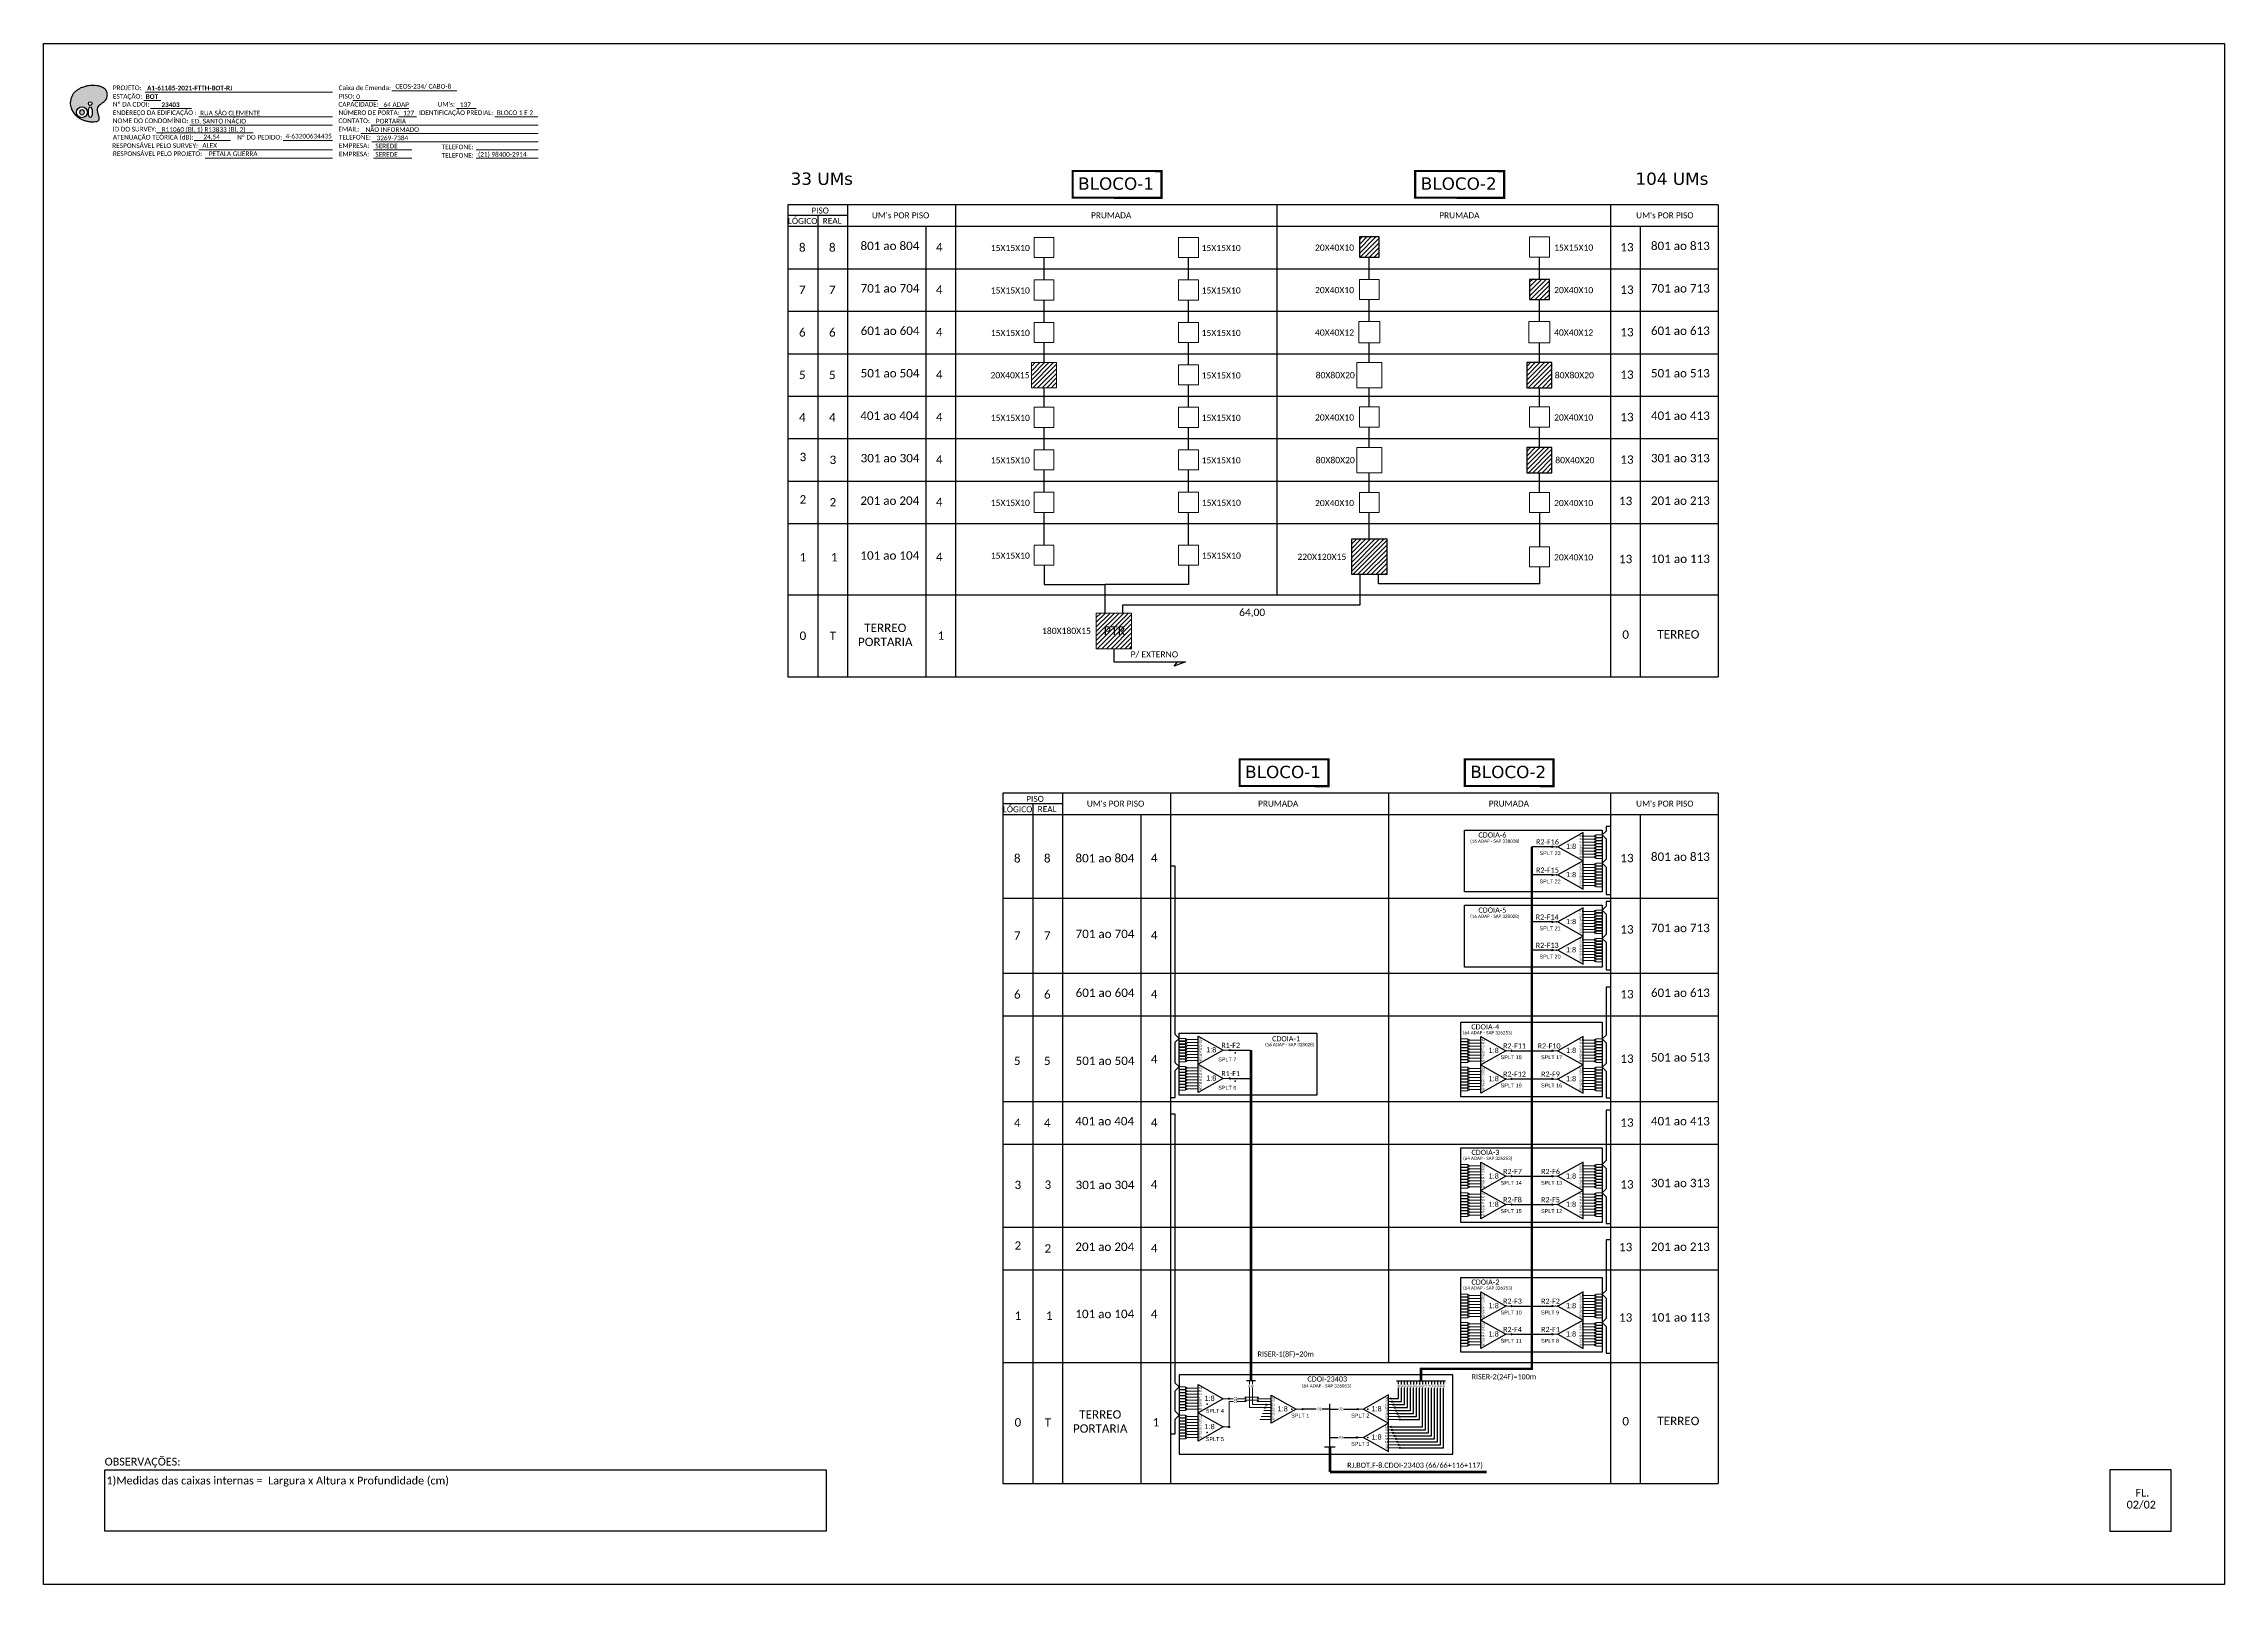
# Model space of a CAD drawing. Extents: x -4 to 1788, y 1 to 595.
# Drawn here: x 947 to 1788, y 1 to 595 of the extents above; entities that cross this region are included whole.
import ezdxf
from ezdxf.enums import TextEntityAlignment as Align

# ---------------------------------------------------------------- set-up
doc = ezdxf.new("R2010")
doc.units = 0
doc.layers.add('CAP a instalar', color=1, linetype='Continuous')
doc.layers.add('label_cabos', color=7, linetype='Continuous')
doc.styles.add('ARIAL', font='arial.ttf')
doc.styles.add('MtXpl_Calibri', font='calibri.ttf')
doc.styles.add('siredit', font='verdana.ttf')
doc.styles.add('WMF-Calibri0', font='calibri.ttf')
doc.styles.add('WMF-Calibri1', font='calibrib.ttf')

# ---------------------------------------------------------------- blocks, each defined once
blk = doc.blocks.new('SPLITTER_')
blk.add_point((0, 0))
at = {"style": 'ARIAL', "flags": 4}
blk.add_attdef('SPLT', (0, -3.26), '', height=1.5, dxfattribs=at)
blk = doc.blocks.new('SPLT_1-8_SC-APC_ESQ')
at = {"color": 3, "lineweight": 0}
for points in [[(2.41, -3.02), (0, -3.02)], [(2.41, -4), (0, -4)], [(2.41, -4.17), (0, -4.17)], [(2.41, -5.16), (0, -5.16)], [(2.41, -5.32), (0, -5.32)], [(2.41, -6.31), (0, -6.31)], [(2.41, -6.48), (0, -6.48)], [(2.41, -7.46), (0, -7.46)], [(2.41, -7.63), (0, -7.63)], [(2.41, -3.02), (2.41, -4)], [(2.41, -4.17), (2.41, -5.16)], [(2.41, -5.32), (2.41, -6.31)], [(2.41, -6.48), (2.41, -7.46)], [(2.41, -7.63), (2.41, -8.62)], [(2.99, -3.51), (7.37, -3.51)], [(7.37, -4.66), (2.99, -4.66)], [(7.37, -5.82), (2.99, -5.82)], [(7.37, -6.97), (2.99, -6.97)], [(7.37, -8.12), (2.99, -8.12)], [(2.41, -8.62), (0, -8.62)], [(2.41, -8.78), (0, -8.78)], [(2.41, -9.77), (0, -9.77)], [(2.41, -9.94), (0, -9.94)], [(2.41, -10.92), (0, -10.92)], [(2.41, -11.09), (0, -11.09)], [(2.41, -12.08), (0, -12.08)], [(2.41, -8.78), (2.41, -9.77)], [(2.41, -9.94), (2.41, -10.92)], [(2.41, -11.09), (2.41, -12.08)], [(7.37, -9.28), (2.99, -9.28)], [(7.37, -10.43), (2.99, -10.43)], [(7.37, -11.58), (2.99, -11.58)]]:
    blk.add_lwpolyline(points, dxfattribs=at)
for points in [[(2.99, -3.22), (2.41, -3.22), (2.41, -3.8), (2.99, -3.8)], [(2.99, -4.38), (2.41, -4.38), (2.41, -4.95), (2.99, -4.95)], [(2.99, -5.53), (2.41, -5.53), (2.41, -6.1), (2.99, -6.1)], [(2.99, -6.68), (2.41, -6.68), (2.41, -7.26), (2.99, -7.26)], [(2.99, -7.84), (2.41, -7.84), (2.41, -8.41), (2.99, -8.41)], [(2.99, -8.99), (2.41, -8.99), (2.41, -9.56), (2.99, -9.56)], [(2.99, -10.14), (2.41, -10.14), (2.41, -10.72), (2.99, -10.72)], [(2.99, -11.3), (2.41, -11.3), (2.41, -11.87), (2.99, -11.87)]]:
    blk.add_lwpolyline(points, close=True, dxfattribs=at)
at = {"color": 1}
blk.add_lwpolyline([(7.37, -2.1), (17.04, -7.55), (7.37, -13), (7.37, -2.1)], dxfattribs=at)
at = {"color": 1, "lineweight": 0}
blk.add_lwpolyline([(17.04, -7.55), (19.26, -7.55)], dxfattribs=at)
at = {"color": 1, "style": 'ARIAL'}
for s, height, p in [('S5', 0.75, (7.55, -8.57)), ('S3', 0.75, (7.55, -6.18)), ('S4', 0.75, (7.55, -7.36)), ('S2', 0.75, (7.56, -4.97)), ('S1', 0.75, (7.7, -3.78)), ('1:8', 2, (10.45, -8.4)), ('S6', 0.75, (7.55, -9.69)), ('S7', 0.75, (7.55, -10.78)), ('S8', 0.75, (7.55, -11.9))]:
    blk.add_text(s, height=height, dxfattribs=at).set_placement(p)
blk = doc.blocks.new('SPLT_1-8_SC-APC')
at = {"color": 1, "lineweight": 0}
blk.add_lwpolyline([(-17.04, -7.55), (-19.26, -7.55)], dxfattribs=at)
at = {"color": 1}
blk.add_lwpolyline([(-7.37, -2.1), (-17.04, -7.55), (-7.37, -13), (-7.37, -2.1)], dxfattribs=at)
at = {"color": 3, "lineweight": 0}
for points in [[(-2.99, -3.51), (-7.37, -3.51)], [(-7.37, -4.66), (-2.99, -4.66)], [(-7.37, -5.82), (-2.99, -5.82)], [(-7.37, -6.97), (-2.99, -6.97)], [(-7.37, -8.12), (-2.99, -8.12)], [(-2.41, -3.02), (-2.41, -4)], [(-2.41, -3.02), (0, -3.02)], [(-2.41, -4), (0, -4)], [(-2.41, -4.17), (-2.41, -5.16)], [(-2.41, -4.17), (0, -4.17)], [(-2.41, -5.16), (0, -5.16)], [(-2.41, -5.32), (-2.41, -6.31)], [(-2.41, -5.32), (0, -5.32)], [(-2.41, -6.31), (0, -6.31)], [(-2.41, -6.48), (-2.41, -7.46)], [(-2.41, -6.48), (0, -6.48)], [(-2.41, -7.46), (0, -7.46)], [(-2.41, -7.63), (-2.41, -8.62)], [(-2.41, -7.63), (0, -7.63)], [(-7.37, -9.28), (-2.99, -9.28)], [(-7.37, -10.43), (-2.99, -10.43)], [(-7.37, -11.58), (-2.99, -11.58)], [(-2.41, -8.62), (0, -8.62)], [(-2.41, -8.78), (-2.41, -9.77)], [(-2.41, -8.78), (0, -8.78)], [(-2.41, -9.77), (0, -9.77)], [(-2.41, -9.94), (-2.41, -10.92)], [(-2.41, -9.94), (0, -9.94)], [(-2.41, -10.92), (0, -10.92)], [(-2.41, -11.09), (-2.41, -12.08)], [(-2.41, -11.09), (0, -11.09)], [(-2.41, -12.08), (0, -12.08)]]:
    blk.add_lwpolyline(points, dxfattribs=at)
for points in [[(-2.99, -3.22), (-2.41, -3.22), (-2.41, -3.8), (-2.99, -3.8)], [(-2.99, -4.38), (-2.41, -4.38), (-2.41, -4.95), (-2.99, -4.95)], [(-2.99, -5.53), (-2.41, -5.53), (-2.41, -6.1), (-2.99, -6.1)], [(-2.99, -6.68), (-2.41, -6.68), (-2.41, -7.26), (-2.99, -7.26)], [(-2.99, -7.84), (-2.41, -7.84), (-2.41, -8.41), (-2.99, -8.41)], [(-2.99, -8.99), (-2.41, -8.99), (-2.41, -9.56), (-2.99, -9.56)], [(-2.99, -10.14), (-2.41, -10.14), (-2.41, -10.72), (-2.99, -10.72)], [(-2.99, -11.3), (-2.41, -11.3), (-2.41, -11.87), (-2.99, -11.87)]]:
    blk.add_lwpolyline(points, close=True, dxfattribs=at)
at = {"color": 1, "style": 'ARIAL'}
for s, height, p in [('1:8', 2, (-13.91, -8.4)), ('S1', 0.75, (-8.74, -3.78)), ('S2', 0.75, (-8.74, -4.97)), ('S3', 0.75, (-8.74, -6.18)), ('S4', 0.75, (-8.74, -7.36)), ('S5', 0.75, (-8.74, -8.57)), ('S6', 0.75, (-8.74, -9.69)), ('S7', 0.75, (-8.74, -10.78)), ('S8', 0.75, (-8.74, -11.9))]:
    blk.add_text(s, height=height, dxfattribs=at).set_placement(p)
blk = doc.blocks.new('OI')
h = blk.add_hatch(color=40)
edge = h.paths.add_edge_path()
edge.add_spline(control_points=[(4.35, -0.67), (3.92, -0.99), (3.26, -1.5), (2.81, -2.59), (2.9, -3.5), (3.06, -4.27), (3.31, -4.85), (3.37, -5.39), (3.4, -5.88), (3.2, -6.4), (2.54, -6.61), (1.65, -6.63), (0.55, -6.67), (-0.56, -6.42), (-1.61, -6.14), (-2.77, -5.61), (-3.92, -4.77), (-4.89, -3.7), (-5.34, -2.65), (-5.6, -1.94), (-5.85, -0.96), (-5.71, 0.47), (-5.1, 2.02), (-4.14, 3.02), (-3.3, 3.61), (-2.37, 4.16), (-1.36, 4.44), (-0.56, 4.7), (0.79, 4.85), (2.24, 4.97), (3.79, 4.57), (4.67, 4.21), (5.44, 3.65), (5.76, 2.99), (6.03, 2.21), (6.01, 1.46), (5.72, 0.64), (5.31, 0.08), (4.88, -0.38), (4.51, -0.55), (4.35, -0.67)], knot_values=[0, 0, 0, 0, 1.60434, 2.417191, 3.427595, 4.282808, 4.776746, 5.304182, 5.888771, 6.258406, 6.858137, 7.79129, 8.986195, 10.124242, 11.187857, 12.242908, 13.953784, 15.414161, 16.515391, 17.349188, 17.675853, 19.552021, 21.515531, 22.568638, 23.63245, 24.621084, 25.782718, 26.745347, 27.142653, 29.870543, 31.004649, 31.921532, 32.709589, 33.801391, 34.042471, 35.192333, 35.971461, 36.628871, 37.254359, 37.836911, 37.836911, 37.836911, 37.836911], degree=3, periodic=0)
h.paths.add_polyline_path([(1.13, -0.87, -1), (-0.04, -0.87, -1)], flags=16)
edge = h.paths.add_edge_path(flags=16)
edge.add_ellipse((0.56, -3.59), major_axis=(-0.02, 1.71), ratio=0.361305, start_angle=0, end_angle=360)
h.paths.add_polyline_path([(-0.36, -3.62, -1), (-3.8, -3.62, -1)], flags=16)
edge = h.paths.add_edge_path(flags=0)
edge.add_ellipse((-2.08, -3.62), major_axis=(0, 0.885), ratio=0.758294, start_angle=0, end_angle=360)
at = {"color": 40}
for centre, radius in [((-2.08, -3.62), 1.72), ((0.54, -0.87), 0.587)]:
    blk.add_circle(centre, radius, dxfattribs=at)
blk.add_ellipse((-2.08, -3.62), major_axis=(0, 0.885), ratio=0.758294, start_param=-3.141592653589792, end_param=3.141592653589792, dxfattribs=at)
blk.add_ellipse((0.56, -3.59), major_axis=(-0.02, 1.71), ratio=0.361305, dxfattribs=at)
at = {"color": 40, "start_tangent": (-0.800898, -0.598801), "end_tangent": (-0.800898, -0.598801)}
blk.add_spline([(4.35, -0.67), (3.2, -1.78), (2.9, -2.54), (2.92, -3.55), (3.12, -4.38), (3.28, -4.85), (3.37, -5.37), (3.35, -5.95), (3.2, -6.29), (2.66, -6.55), (1.73, -6.63), (0.54, -6.62), (-0.58, -6.41), (-1.6, -6.11), (-2.56, -5.67), (-3.95, -4.67), (-4.89, -3.56), (-5.37, -2.56), (-5.64, -1.78), (-5.72, -1.46), (-5.63, 0.42), (-4.84, 2.22), (-4.13, 2.99), (-3.27, 3.62), (-2.4, 4.09), (-1.3, 4.47), (-0.37, 4.72), (0.02, 4.77), (2.75, 4.8), (3.85, 4.53), (4.69, 4.16), (5.31, 3.68), (5.85, 2.73), (5.93, 2.5), (5.94, 1.35), (5.67, 0.62), (5.29, 0.08), (4.84, -0.36), (4.35, -0.67)], degree=3, dxfattribs=at)

msp = doc.modelspace()

# ---------------------------------------------------------------- hatches: boundary and pattern name
h = msp.add_hatch()
h.set_pattern_fill('ANSI31', color=1, scale=10, style=0)
h.set_pattern_definition([(45, (837.3306, 123.0781), (-0.8838835, 0.8838835), [])])
h.paths.add_polyline_path([(1462.52, 520.71), (1454.86, 520.71), (1454.86, 512.94), (1462.52, 512.94)])
h.paths.add_polyline_path([(1460.83, 511.39), (1460.83, 516.54)])
h = msp.add_hatch()
h.set_pattern_fill('ANSI31', color=1, scale=10, style=0)
h.set_pattern_definition([(45, (902.9652, 106.7063), (-0.8838835, 0.8838835), [])])
h.paths.add_polyline_path([(1528.16, 504.34), (1520.49, 504.34), (1520.49, 496.57), (1528.16, 496.57)])
h.paths.add_polyline_path([(1526.46, 495.02), (1526.46, 500.17)])
h = msp.add_hatch()
h.set_pattern_fill('ANSI31', color=1, scale=10, style=0)
h.set_pattern_definition([(45, (712.8973, 74.5187), (-0.8838835, 0.8838835), [])])
h.paths.add_polyline_path([(1338.09, 472.15), (1328.62, 472.15), (1328.62, 462.55), (1338.09, 462.55)])
h.paths.add_polyline_path([(1336.4, 462.83), (1336.4, 467.98)], flags=16)
h = msp.add_hatch()
h.set_pattern_fill('ANSI31', color=1, scale=10, style=0)
h.set_pattern_definition([(45, (903.9491, 74.5187), (-0.8838835, 0.8838835), [])])
h.paths.add_polyline_path([(1529.14, 472.15), (1519.67, 472.15), (1519.67, 462.55), (1529.14, 462.55)])
h.paths.add_polyline_path([(1527.45, 462.83), (1527.45, 467.98)], flags=16)
h = msp.add_hatch()
h.set_pattern_fill('ANSI31', color=1, scale=10, style=0)
h.set_pattern_definition([(45, (903.9491, 41.7749), (-0.8838835, 0.8838835), [])])
h.paths.add_polyline_path([(1529.14, 439.41), (1519.67, 439.41), (1519.67, 429.81), (1529.14, 429.81)])
h.paths.add_polyline_path([(1527.45, 430.09), (1527.45, 435.24)], flags=16)
h = msp.add_hatch()
h.set_pattern_fill('ANSI31', color=1, scale=10, style=0)
h.set_pattern_definition([(45, (840.2845, 6.4985), (-0.8838835, 0.8838835), [])])
h.paths.add_polyline_path([(1465.48, 404.13), (1451.9, 404.13), (1451.9, 390.54), (1465.48, 390.54)])
h.paths.add_polyline_path([(1463.78, 394.81), (1463.78, 399.96)], flags=16)
h = msp.add_hatch()
h.set_pattern_fill('ANSI31', color=1, scale=10, style=0)
h.set_pattern_definition([(45, (741.803, -21.9809), (-0.8838835, 0.8838835), [])])
h.paths.add_polyline_path([(1353.42, 361.98), (1366.99, 361.98), (1366.99, 375.74), (1353.42, 375.74)])
h.paths.add_polyline_path([(1355.43, 366.34), (1365.51, 366.34), (1365.51, 371.49), (1355.43, 371.49)], flags=24)
h = msp.add_hatch(color=3)
h.dxf.hatch_style = 1
edge = h.paths.add_edge_path()
edge.add_arc((1529.25, 285.66), 0.256, 0, 360)
h = msp.add_hatch(color=3)
h.dxf.hatch_style = 1
edge = h.paths.add_edge_path()
edge.add_arc((1529.25, 274.76), 0.256, 0, 360)
h = msp.add_hatch(color=3)
h.dxf.hatch_style = 1
edge = h.paths.add_edge_path()
edge.add_arc((1529.25, 256.67), 0.256, 0, 360)
h = msp.add_hatch(color=3)
h.dxf.hatch_style = 1
edge = h.paths.add_edge_path()
edge.add_arc((1529.25, 245.78), 0.256, 0, 360)
h = msp.add_hatch(color=3)
h.dxf.hatch_style = 1
edge = h.paths.add_edge_path()
edge.add_arc((1404.86, 207.22), 0.256, 0, 360)
h = msp.add_hatch(color=3)
h.dxf.hatch_style = 1
edge = h.paths.add_edge_path()
edge.add_arc((1513.54, 206.99), 0.256, 0, 360)
h = msp.add_hatch(color=3)
h.dxf.hatch_style = 1
edge = h.paths.add_edge_path()
edge.add_arc((1529.25, 206.99), 0.256, 0, 360)
h = msp.add_hatch(color=3)
h.dxf.hatch_style = 1
edge = h.paths.add_edge_path()
edge.add_arc((1404.86, 196.33), 0.256, 0, 360)
h = msp.add_hatch(color=3)
h.dxf.hatch_style = 1
edge = h.paths.add_edge_path()
edge.add_arc((1513.54, 196.1), 0.256, 0, 360)
h = msp.add_hatch(color=3)
h.dxf.hatch_style = 1
edge = h.paths.add_edge_path()
edge.add_arc((1529.25, 196.1), 0.256, 0, 360)
h = msp.add_hatch(color=3)
h.dxf.hatch_style = 1
edge = h.paths.add_edge_path()
edge.add_arc((1513.54, 158.57), 0.256, 0, 360)
h = msp.add_hatch(color=3)
h.dxf.hatch_style = 1
edge = h.paths.add_edge_path()
edge.add_arc((1529.25, 158.57), 0.256, 0, 360)
h = msp.add_hatch(color=3)
h.dxf.hatch_style = 1
edge = h.paths.add_edge_path()
edge.add_arc((1513.54, 147.67), 0.256, 0, 360)
h = msp.add_hatch(color=3)
h.dxf.hatch_style = 1
edge = h.paths.add_edge_path()
edge.add_arc((1529.25, 147.67), 0.256, 0, 360)
h = msp.add_hatch(color=3)
h.dxf.hatch_style = 1
edge = h.paths.add_edge_path()
edge.add_arc((1513.54, 108.57), 0.256, 0, 360)
h = msp.add_hatch(color=3)
h.dxf.hatch_style = 1
edge = h.paths.add_edge_path()
edge.add_arc((1529.25, 108.57), 0.256, 0, 360)
h = msp.add_hatch(color=3)
h.dxf.hatch_style = 1
edge = h.paths.add_edge_path()
edge.add_arc((1513.54, 97.67), 0.256, 0, 360)
h = msp.add_hatch(color=3)
h.dxf.hatch_style = 1
edge = h.paths.add_edge_path()
edge.add_arc((1529.25, 97.67), 0.256, 0, 360)
h = msp.add_hatch(color=3)
h.dxf.hatch_style = 1
edge = h.paths.add_edge_path()
edge.add_arc((1404.6, 72.85), 0.242, 0, 360)
h = msp.add_hatch(color=3)
h.dxf.hatch_style = 1
edge = h.paths.add_edge_path()
edge.add_arc((1418.5, 69.39), 0.242, 0, 360)
h = msp.add_hatch(color=3)
h.dxf.hatch_style = 1
edge = h.paths.add_edge_path()
edge.add_arc((1419, 70.55), 0.242, 0, 360)
h = msp.add_hatch(color=3)
h.dxf.hatch_style = 1
edge = h.paths.add_edge_path()
edge.add_arc((1432.99, 68.82), 0.242, 0, 360)
h = msp.add_hatch(color=3)
h.dxf.hatch_style = 1
edge = h.paths.add_edge_path()
edge.add_arc((1454.21, 68.82), 0.242, 0, 360)
h = msp.add_hatch(color=3)
h.dxf.hatch_style = 1
edge = h.paths.add_edge_path()
edge.add_arc((1466.98, 72.86), 0.242, 0, 360)
h = msp.add_hatch(color=3)
h.dxf.hatch_style = 1
edge = h.paths.add_edge_path()
edge.add_arc((1467.48, 71.7), 0.242, 0, 360)
h = msp.add_hatch(color=3)
h.dxf.hatch_style = 1
edge = h.paths.add_edge_path()
edge.add_arc((1467.98, 70.55), 0.242, 0, 360)
h = msp.add_hatch(color=3)
h.dxf.hatch_style = 1
edge = h.paths.add_edge_path()
edge.add_arc((1468.48, 69.4), 0.242, 0, 360)
h = msp.add_hatch(color=3)
h.dxf.hatch_style = 1
edge = h.paths.add_edge_path()
edge.add_arc((1468.98, 68.24), 0.242, 0, 360)
h = msp.add_hatch(color=3)
h.dxf.hatch_style = 1
edge = h.paths.add_edge_path()
edge.add_arc((1469.48, 67.09), 0.242, 0, 360)
h = msp.add_hatch(color=3)
h.dxf.hatch_style = 1
edge = h.paths.add_edge_path()
edge.add_arc((1404.6, 61.95), 0.242, 0, 360)
h = msp.add_hatch(color=3)
h.dxf.hatch_style = 1
edge = h.paths.add_edge_path()
edge.add_arc((1466.98, 61.96), 0.242, 0, 360)
h = msp.add_hatch(color=3)
h.dxf.hatch_style = 1
edge = h.paths.add_edge_path()
edge.add_arc((1467.48, 60.81), 0.242, 0, 360)
h = msp.add_hatch(color=3)
h.dxf.hatch_style = 1
edge = h.paths.add_edge_path()
edge.add_arc((1467.98, 59.65), 0.242, 0, 360)
h = msp.add_hatch(color=3)
h.dxf.hatch_style = 1
edge = h.paths.add_edge_path()
edge.add_arc((1469.98, 65.94), 0.242, 0, 360)
h = msp.add_hatch(color=3)
h.dxf.hatch_style = 1
edge = h.paths.add_edge_path()
edge.add_arc((1470.48, 64.78), 0.242, 0, 360)
h = msp.add_hatch(color=3)
h.dxf.hatch_style = 1
edge = h.paths.add_edge_path()
edge.add_arc((1453.99, 57.93), 0.242, 0, 360)
h = msp.add_hatch(color=3)
h.dxf.hatch_style = 1
edge = h.paths.add_edge_path()
edge.add_arc((1468.48, 58.5), 0.242, 0, 360)
h = msp.add_hatch(color=3)
h.dxf.hatch_style = 1
edge = h.paths.add_edge_path()
edge.add_arc((1468.98, 57.35), 0.242, 0, 360)
h = msp.add_hatch(color=3)
h.dxf.hatch_style = 1
edge = h.paths.add_edge_path()
edge.add_arc((1469.48, 56.19), 0.242, 0, 360)
h = msp.add_hatch(color=3)
h.dxf.hatch_style = 1
edge = h.paths.add_edge_path()
edge.add_arc((1469.98, 55.04), 0.242, 0, 360)
h = msp.add_hatch(color=3)
h.dxf.hatch_style = 1
edge = h.paths.add_edge_path()
edge.add_arc((1470.48, 53.89), 0.242, 0, 360)

# ---------------------------------------------------------------- linework, layer by layer
for p, q in [((1423.02, 533.07), (1423.02, 382.78)), ((1466.14, 306.26), (1466.14, 86.74))]:
    msp.add_line(p, q)
at = {"color": 3}
for p, q in [((1524.32, 504.48), (1524.32, 512.94)), ((1524.32, 488.11), (1524.32, 496.57)), ((1333.27, 472.31), (1333.27, 480.03)), ((1333.27, 455.06), (1333.27, 462.55)), ((1388.96, 438.68), (1388.96, 447.29)), ((1458.69, 439.57), (1458.69, 447.45)), ((1524.32, 439.57), (1524.32, 447.45)), ((1388.96, 422.31), (1388.96, 430.91)), ((1458.69, 422.24), (1458.69, 429.7)), ((1524.32, 422.24), (1524.32, 429.7))]:
    msp.add_line(p, q, dxfattribs=at)
at = {"color": 10}
msp.add_line((1445.58, 54.21), (1441.4, 54.21), dxfattribs=at)
at = {"color": 7}
msp.add_lwpolyline([(947.45, 595.26), (1788.45, 595.26), (1788.45, 1.26), (947.45, 1.26)], close=True, dxfattribs=at)
at = {"color": 7, "lineweight": 0}
for points in [[(986.05, 573.3), (992.6, 573.3)], [(986.56, 576.58), (1058.87, 576.58)], [(1066.67, 573.34), (1076.15, 573.34)], [(1081.71, 577.07), (1106.84, 577.07)], [(988.71, 570.23), (1004.46, 570.23)], [(1003.87, 563.88), (1058.87, 563.88)], [(1007.28, 566.99), (1058.87, 566.99)], [(1073.83, 563.88), (1138.13, 563.88)], [(1076.72, 570.23), (1088.33, 570.23)], [(1084.3, 566.99), (1091.25, 566.99)], [(1106.66, 570.23), (1114.32, 570.23)], [(1121.47, 566.99), (1138.1, 566.99)], [(991.03, 560.82), (1028.26, 560.82)], [(1005.56, 557.85), (1019.51, 557.85)], [(1039.79, 557.85), (1058.9, 557.85)], [(1069.79, 560.64), (1138.13, 560.64)], [(1074.08, 557.41), (1138.13, 557.41)], [(1007.28, 554.29), (1058.87, 554.29)], [(1009.77, 551.06), (1058.87, 551.06)], [(1074.69, 554.29), (1089.49, 554.29)], [(1074.69, 551.06), (1089.49, 551.06)], [(1114.29, 554.29), (1138.13, 554.29)], [(1114.29, 551.06), (1138.13, 551.06)], [(1404.6, 61.95), (1404.6, 71.7), (1406.23, 71.7)], [(1404.84, 72.85), (1406.23, 72.85)], [(1407.91, 72.85), (1407.91, 72.85), (1407.91, 72.85), (1411.2, 72.85)], [(1407.91, 71.7), (1407.91, 71.7), (1407.91, 71.7), (1411.2, 71.7)], [(1411.2, 72.85), (1410.65, 73.48), (1415.98, 73.48)], [(1411.2, 71.7), (1410.65, 72.32), (1415.98, 72.32)], [(1415.98, 73.48), (1415.98, 73.48), (1415.42, 72.85), (1420.88, 72.85)], [(1415.98, 72.32), (1415.98, 72.32), (1415.42, 71.7), (1420.88, 71.7)], [(1420.88, 68.24), (1418, 68.24)], [(1420.88, 69.39), (1418.5, 69.39)], [(1420.88, 70.55), (1419, 70.55)], [(1466.98, 72.86), (1466.1, 72.86)], [(1466.1, 71.7), (1467.48, 71.7)], [(1466.1, 70.55), (1467.98, 70.55)], [(1466.1, 69.4), (1468.48, 69.4)], [(1466.1, 68.24), (1468.98, 68.24)], [(1420.88, 64.78), (1416.5, 64.78)], [(1420.88, 65.93), (1417, 65.93)], [(1420.88, 67.09), (1417.5, 67.09)], [(1466.1, 67.09), (1469.48, 67.09)], [(1466.1, 65.94), (1469.98, 65.94)], [(1466.1, 64.78), (1470.48, 64.78)], [(1466.98, 61.96), (1466.1, 61.96)], [(1466.1, 60.81), (1467.48, 60.81)], [(1466.1, 59.65), (1467.98, 59.65)], [(1466.1, 58.5), (1468.48, 58.5)], [(1466.1, 57.35), (1468.98, 57.35)], [(1466.1, 56.19), (1469.48, 56.19)], [(1466.1, 55.04), (1469.98, 55.04)], [(1466.1, 53.89), (1470.48, 53.89)]]:
    msp.add_lwpolyline(points, dxfattribs=at)
at = {"color": 0}
for points in [[(1593.29, 533.07), (1234.49, 533.07)], [(1257.63, 528.96), (1234.49, 528.96)], [(1593.29, 306.26), (1317.38, 306.26)], [(1340.53, 302.14), (1317.38, 302.14)]]:
    msp.add_lwpolyline(points, dxfattribs=at)
for points in [[(1234.49, 533.07), (1234.49, 351.15)], [(1257.63, 351.15), (1257.63, 533.07)], [(1299.22, 351.15), (1299.22, 533.07)], [(1551.7, 533.07), (1551.7, 351.15)], [(1593.29, 533.07), (1593.29, 351.15)], [(1234.49, 524.84), (1593.29, 524.84)], [(1246.06, 528.96), (1246.06, 351.15)], [(1287.65, 524.84), (1287.65, 351.15)], [(1563.27, 351.15), (1563.27, 524.84)], [(1234.49, 508.47), (1593.29, 508.47)], [(1234.49, 492.1), (1593.29, 492.1)], [(1234.49, 475.73), (1593.29, 475.73)], [(1234.49, 459.36), (1593.29, 459.36)], [(1234.49, 442.98), (1593.29, 442.98)], [(1234.49, 426.61), (1593.29, 426.61)], [(1234.49, 410.24), (1593.29, 410.24)], [(1234.49, 382.78), (1593.29, 382.78)], [(1234.49, 351.15), (1593.29, 351.15)], [(1317.38, 306.26), (1317.38, 40.14)], [(1340.53, 40.14), (1340.53, 306.26)], [(1382.12, 40.14), (1382.12, 306.26)], [(1551.7, 306.26), (1551.7, 40.14)], [(1593.29, 306.26), (1593.29, 40.14)], [(1317.38, 298.03), (1593.29, 298.03)], [(1328.96, 302.14), (1328.96, 40.14)], [(1370.55, 298.03), (1370.55, 40.14)], [(1563.27, 40.14), (1563.27, 298.03)], [(1317.38, 265.86), (1593.29, 265.86)], [(1317.38, 236.88), (1593.29, 236.88)], [(1317.38, 220.5), (1593.29, 220.5)], [(1317.38, 187.38), (1593.29, 187.38)], [(1317.38, 171.01), (1593.29, 171.01)], [(1317.38, 138.96), (1593.29, 138.96)], [(1317.38, 122.58), (1593.29, 122.58)], [(1317.38, 86.74), (1593.29, 86.74)], [(1317.38, 40.14), (1593.29, 40.14)]]:
    msp.add_lwpolyline(points)
at = {"lineweight": 0}
for points in [[(1337.1, 520.54), (1329.44, 520.54), (1329.44, 512.77), (1337.1, 512.77)], [(1392.8, 520.54), (1385.13, 520.54), (1385.13, 512.77), (1392.8, 512.77)], [(1528.16, 520.71), (1520.49, 520.71), (1520.49, 512.94), (1528.16, 512.94)], [(1337.1, 504.17), (1329.44, 504.17), (1329.44, 496.4), (1337.1, 496.4)], [(1392.8, 504.17), (1385.13, 504.17), (1385.13, 496.4), (1392.8, 496.4)], [(1462.52, 504.34), (1454.86, 504.34), (1454.86, 496.57), (1462.52, 496.57)], [(1337.1, 487.8), (1329.44, 487.8), (1329.44, 480.03), (1337.1, 480.03)], [(1392.8, 487.8), (1385.13, 487.8), (1385.13, 480.03), (1392.8, 480.03)], [(1462.72, 488.11), (1454.65, 488.11), (1454.65, 479.92), (1462.72, 479.92)], [(1528.36, 488.11), (1520.28, 488.11), (1520.28, 479.92), (1528.36, 479.92)], [(1392.8, 471.43), (1385.13, 471.43), (1385.13, 463.66), (1392.8, 463.66)], [(1463.51, 472.31), (1453.87, 472.31), (1453.87, 462.55), (1463.51, 462.55)], [(1337.1, 455.06), (1329.44, 455.06), (1329.44, 447.29), (1337.1, 447.29)], [(1392.8, 455.06), (1385.13, 455.06), (1385.13, 447.29), (1392.8, 447.29)], [(1462.52, 455.22), (1454.86, 455.22), (1454.86, 447.45), (1462.52, 447.45)], [(1528.16, 455.22), (1520.49, 455.22), (1520.49, 447.45), (1528.16, 447.45)], [(1337.1, 438.68), (1329.44, 438.68), (1329.44, 430.91), (1337.1, 430.91)], [(1392.8, 438.68), (1385.13, 438.68), (1385.13, 430.91), (1392.8, 430.91)], [(1463.51, 439.57), (1453.87, 439.57), (1453.87, 429.81), (1463.51, 429.81)], [(1337.1, 422.31), (1329.44, 422.31), (1329.44, 414.54), (1337.1, 414.54)], [(1385.13, 422.31), (1392.8, 422.31), (1392.8, 414.54), (1385.13, 414.54)], [(1462.52, 422.24), (1454.86, 422.24), (1454.86, 414.47), (1462.52, 414.47)], [(1528.16, 422.24), (1520.49, 422.24), (1520.49, 414.47), (1528.16, 414.47)], [(1337.1, 401.94), (1329.44, 401.94), (1329.44, 394.17), (1337.1, 394.17)], [(1385.13, 401.94), (1392.8, 401.94), (1392.8, 394.17), (1385.13, 394.17)], [(1528.16, 401.3), (1520.49, 401.3), (1520.49, 393.53), (1528.16, 393.53)]]:
    msp.add_lwpolyline(points, close=True, dxfattribs=at)
at = {"color": 1}
for points in [[(1462.52, 520.71), (1454.86, 520.71), (1454.86, 512.94), (1462.52, 512.94)], [(1528.16, 504.34), (1520.49, 504.34), (1520.49, 496.57), (1528.16, 496.57)], [(1529.14, 472.31), (1519.51, 472.31), (1519.51, 462.55), (1529.14, 462.55)], [(1529.14, 439.57), (1519.51, 439.57), (1519.51, 429.81), (1529.14, 429.81)], [(1451.9, 404.29), (1465.48, 404.29), (1465.48, 390.54), (1451.9, 390.54)], [(1495.35, 292.08), (1548.48, 292.08), (1548.48, 268.19), (1495.35, 268.19)], [(1495.35, 263.1), (1548.48, 263.1), (1548.48, 239.21), (1495.35, 239.21)], [(1385.35, 213.81), (1438.48, 213.81), (1438.48, 189.92), (1385.35, 189.92)], [(1494.02, 218.05), (1548.51, 218.05), (1548.51, 189.23), (1494.02, 189.23)], [(1494.02, 169.62), (1548.51, 169.62), (1548.51, 140.81), (1494.02, 140.81)], [(1494.02, 119.62), (1548.51, 119.62), (1548.51, 90.81), (1494.02, 90.81)], [(1490.85, 82.05), (1385.34, 82.02), (1385.34, 51.44), (1490.85, 51.47)]]:
    msp.add_lwpolyline(points, close=True, dxfattribs=at)
at = {"color": 3}
for points in [[(1333.27, 504.17), (1333.27, 512.77)], [(1388.96, 504.17), (1388.96, 512.77)], [(1458.69, 504.34), (1458.69, 512.94)], [(1333.27, 487.8), (1333.27, 496.4)], [(1388.96, 487.8), (1388.96, 496.4)], [(1458.69, 488.11), (1458.69, 496.57)], [(1388.96, 471.43), (1388.96, 480.03)], [(1458.69, 472.31), (1458.69, 479.92)], [(1524.32, 472.31), (1524.32, 479.92)], [(1388.96, 455.06), (1388.96, 463.66)], [(1458.69, 455.22), (1458.69, 462.55)], [(1524.32, 455.22), (1524.32, 462.55)], [(1333.27, 438.68), (1333.27, 447.29)], [(1333.27, 422.31), (1333.27, 430.91)], [(1333.27, 401.94), (1333.27, 414.54)], [(1388.96, 401.94), (1388.96, 414.54)], [(1458.69, 404.29), (1458.69, 414.47)], [(1524.32, 414.47), (1524.32, 401.3)], [(1333.27, 394.17), (1333.27, 386.8), (1356.82, 386.8)], [(1388.96, 394.17), (1388.96, 386.8), (1356.82, 386.8)], [(1363.6, 375.74), (1363.6, 378.94), (1455.14, 378.94), (1455.14, 390.54)], [(1524.32, 393.53), (1524.32, 386.94), (1462.24, 386.94), (1462.24, 390.54)], [(1356.82, 375.74), (1356.82, 386.8)], [(1551.71, 293.45), (1550.06, 293.45), (1550.05, 291.69), (1548.48, 290.19), (1550.05, 288.68), (1550.05, 280.8), (1548.48, 279.29), (1550.05, 277.78), (1550.05, 267.18), (1551.7, 267.18)], [(1382.12, 188.99), (1383.77, 188.99), (1383.78, 199.35), (1385.35, 200.86), (1383.78, 202.37), (1383.78, 210.25), (1385.35, 211.75), (1383.78, 213.26), (1383.78, 278.13), (1382.13, 278.13)], [(1551.71, 264.47), (1550.06, 264.47), (1550.05, 262.71), (1548.48, 261.2), (1550.05, 259.69), (1550.05, 251.81), (1548.48, 250.3), (1550.05, 248.8), (1550.05, 238.19), (1551.7, 238.19)], [(1551.71, 231.48), (1550.06, 231.48), (1550.05, 213.03), (1548.48, 211.52), (1550.05, 210.01), (1550.05, 202.13), (1548.48, 200.63), (1550.05, 199.12), (1550.05, 188.84), (1551.7, 188.84)], [(1382.12, 59.31), (1383.77, 59.31), (1383.77, 64.97), (1385.34, 66.48), (1383.77, 67.99), (1383.77, 75.87), (1385.34, 77.38), (1383.77, 78.89), (1383.77, 182.6), (1382.12, 182.6)], [(1551.71, 184.09), (1550.06, 184.09), (1550.05, 164.61), (1548.48, 163.1), (1550.05, 161.59), (1550.05, 153.71), (1548.48, 152.2), (1550.05, 150.7), (1550.05, 140.42), (1551.7, 140.42)], [(1551.71, 134.09), (1550.06, 134.09), (1550.05, 114.61), (1548.48, 113.1), (1550.05, 111.59), (1550.05, 103.71), (1548.48, 102.2), (1550.05, 100.7), (1550.05, 90.42), (1551.7, 90.42)], [(1438.26, 68.82), (1432.99, 68.82)], [(1443.49, 68.83), (1440.33, 68.83)]]:
    msp.add_lwpolyline(points, dxfattribs=at)
at = {"color": 1, "lineweight": 0}
for points in [[(1338.09, 472.31), (1328.46, 472.31), (1328.46, 462.55), (1338.09, 462.55)], [(1353.42, 375.74), (1366.99, 375.74), (1366.99, 361.98), (1353.42, 361.98)]]:
    msp.add_lwpolyline(points, close=True, dxfattribs=at)
at = {"color": 1}
for points in [[(1360.21, 361.98), (1360.21, 356.87), (1387.84, 356.87)], [(1383.43, 355.28), (1384.83, 357.11)], [(1387.84, 356.87), (1383.43, 355.28)], [(1392.71, 78.3), (1402.37, 72.85), (1392.71, 67.4), (1392.71, 78.3)], [(1392.71, 67.4), (1402.37, 61.95), (1392.71, 56.51), (1392.71, 67.4)], [(1420.88, 74.26), (1430.54, 68.82), (1420.88, 63.37), (1420.88, 74.26)], [(1443.49, 54.21), (1443.49, 70.85)], [(1466.1, 74.27), (1456.44, 68.82), (1466.1, 63.37), (1466.1, 74.27)], [(1466.1, 63.37), (1456.44, 57.92), (1466.1, 52.47), (1466.1, 63.37)]]:
    msp.add_lwpolyline(points, dxfattribs=at)
at = {"color": 6, "const_width": 1}
msp.add_lwpolyline([(1521.38, 285.66), (1521.38, 285.66), (1521.38, 285.66), (1521.38, 84.35), (1478.61, 84.35), (1478.61, 79.74)], dxfattribs=at)
at = {"color": 6}
for points in [[(1529.22, 285.66), (1521.38, 285.66)], [(1529.22, 274.76), (1521.38, 274.76)], [(1529.22, 256.67), (1521.38, 256.67)], [(1529.22, 245.78), (1521.38, 245.78)], [(1513.54, 206.99), (1529.22, 206.99)], [(1513.54, 196.1), (1529.22, 196.1)], [(1513.54, 158.57), (1529.22, 158.57)], [(1513.54, 147.67), (1529.22, 147.67)], [(1513.54, 108.57), (1529.22, 108.57)], [(1513.54, 97.67), (1529.22, 97.67)], [(1469.2, 79.74), (1488.03, 79.74)]]:
    msp.add_lwpolyline(points, dxfattribs=at)
at = {"color": 5, "linetype": 'Continuous', "ltscale": 4}
for points in [[(1404.86, 207.22), (1412.71, 207.22)], [(1404.86, 196.33), (1412.71, 196.33)]]:
    msp.add_lwpolyline(points, dxfattribs=at)
at = {"color": 5, "const_width": 1}
msp.add_lwpolyline([(1413.1, 79.76), (1413.1, 207.22)], dxfattribs=at)
at = {"color": 3, "lineweight": 0}
for points in [[(1387.75, 77.38), (1385.34, 77.38)], [(1387.75, 76.39), (1385.34, 76.39)], [(1387.75, 76.23), (1385.34, 76.23)], [(1387.75, 77.38), (1387.75, 76.39)], [(1387.75, 76.23), (1387.75, 75.24)], [(1388.33, 76.89), (1392.71, 76.89)], [(1392.71, 75.73), (1388.33, 75.73)], [(1387.75, 75.24), (1385.34, 75.24)], [(1387.75, 75.07), (1385.34, 75.07)], [(1387.75, 74.09), (1385.34, 74.09)], [(1387.75, 73.92), (1385.34, 73.92)], [(1387.75, 72.93), (1385.34, 72.93)], [(1387.75, 72.77), (1385.34, 72.77)], [(1387.75, 71.78), (1385.34, 71.78)], [(1387.75, 71.61), (1385.34, 71.61)], [(1387.75, 70.63), (1385.34, 70.63)], [(1387.75, 70.46), (1385.34, 70.46)], [(1387.75, 69.47), (1385.34, 69.47)], [(1387.75, 69.31), (1385.34, 69.31)], [(1387.75, 68.32), (1385.34, 68.32)], [(1387.75, 75.07), (1387.75, 74.09)], [(1387.75, 73.92), (1387.75, 72.93)], [(1387.75, 72.77), (1387.75, 71.78)], [(1387.75, 71.61), (1387.75, 70.63)], [(1387.75, 70.46), (1387.75, 69.47)], [(1387.75, 69.31), (1387.75, 68.32)], [(1392.71, 74.58), (1388.33, 74.58)], [(1392.71, 73.43), (1388.33, 73.43)], [(1392.71, 72.27), (1388.33, 72.27)], [(1392.71, 71.12), (1388.33, 71.12)], [(1392.71, 69.97), (1388.33, 69.97)], [(1392.71, 68.82), (1388.33, 68.82)], [(1387.75, 66.48), (1385.34, 66.48)], [(1387.75, 65.5), (1385.34, 65.5)], [(1387.75, 65.33), (1385.34, 65.33)], [(1387.75, 64.34), (1385.34, 64.34)], [(1387.75, 64.18), (1385.34, 64.18)], [(1387.75, 63.19), (1385.34, 63.19)], [(1387.75, 63.02), (1385.34, 63.02)], [(1387.75, 62.04), (1385.34, 62.04)], [(1387.75, 61.87), (1385.34, 61.87)], [(1387.75, 60.88), (1385.34, 60.88)], [(1387.75, 60.72), (1385.34, 60.72)], [(1387.75, 59.73), (1385.34, 59.73)], [(1387.75, 59.56), (1385.34, 59.56)], [(1387.75, 66.48), (1387.75, 65.5)], [(1387.75, 65.33), (1387.75, 64.34)], [(1387.75, 64.18), (1387.75, 63.19)], [(1387.75, 63.02), (1387.75, 62.04)], [(1387.75, 61.87), (1387.75, 60.88)], [(1387.75, 60.72), (1387.75, 59.73)], [(1387.75, 59.56), (1387.75, 58.58)], [(1388.33, 65.99), (1392.71, 65.99)], [(1392.71, 64.84), (1388.33, 64.84)], [(1392.71, 63.68), (1388.33, 63.68)], [(1392.71, 62.53), (1388.33, 62.53)], [(1392.71, 61.38), (1388.33, 61.38)], [(1392.71, 60.22), (1388.33, 60.22)], [(1392.71, 59.07), (1388.33, 59.07)], [(1387.75, 58.58), (1385.34, 58.58)], [(1387.75, 58.41), (1385.34, 58.41)], [(1387.75, 57.43), (1385.34, 57.43)], [(1387.75, 58.41), (1387.75, 57.43)], [(1392.71, 57.92), (1388.33, 57.92)]]:
    msp.add_lwpolyline(points, dxfattribs=at)
for points in [[(1388.33, 77.17), (1387.75, 77.17), (1387.75, 76.6), (1388.33, 76.6)], [(1388.33, 76.02), (1387.75, 76.02), (1387.75, 75.45), (1388.33, 75.45)], [(1388.33, 74.87), (1387.75, 74.87), (1387.75, 74.29), (1388.33, 74.29)], [(1388.33, 73.71), (1387.75, 73.71), (1387.75, 73.14), (1388.33, 73.14)], [(1388.33, 72.56), (1387.75, 72.56), (1387.75, 71.99), (1388.33, 71.99)], [(1388.33, 71.41), (1387.75, 71.41), (1387.75, 70.83), (1388.33, 70.83)], [(1388.33, 70.25), (1387.75, 70.25), (1387.75, 69.68), (1388.33, 69.68)], [(1388.33, 69.1), (1387.75, 69.1), (1387.75, 68.53), (1388.33, 68.53)], [(1388.33, 66.28), (1387.75, 66.28), (1387.75, 65.7), (1388.33, 65.7)], [(1388.33, 65.12), (1387.75, 65.12), (1387.75, 64.55), (1388.33, 64.55)], [(1388.33, 63.97), (1387.75, 63.97), (1387.75, 63.4), (1388.33, 63.4)], [(1388.33, 62.82), (1387.75, 62.82), (1387.75, 62.24), (1388.33, 62.24)], [(1388.33, 61.66), (1387.75, 61.66), (1387.75, 61.09), (1388.33, 61.09)], [(1388.33, 60.51), (1387.75, 60.51), (1387.75, 59.94), (1388.33, 59.94)], [(1388.33, 59.36), (1387.75, 59.36), (1387.75, 58.79), (1388.33, 58.79)], [(1388.33, 58.2), (1387.75, 58.2), (1387.75, 57.63), (1388.33, 57.63)]]:
    msp.add_lwpolyline(points, close=True, dxfattribs=at)
at = {"color": 5}
msp.add_lwpolyline([(1414.83, 79.76), (1411.36, 79.76)], dxfattribs=at)
at = {"color": 5, "lineweight": 0}
for points in [[(1412.52, 79.76), (1412.52, 78.48)], [(1418.26, 69.39), (1412.52, 69.39), (1412.52, 77.06)], [(1413.68, 79.76), (1413.68, 78.48)], [(1418.76, 70.55), (1413.68, 70.55), (1413.68, 77.05)]]:
    msp.add_lwpolyline(points, dxfattribs=at)
at = {"color": 6, "linetype": 'Continuous', "ltscale": 4}
for points in [[(1467.22, 61.96), (1479.22, 61.96), (1479.22, 77.03)], [(1467.22, 72.86), (1469.96, 72.86), (1469.96, 77.03)], [(1467.24, 71.7), (1471.11, 71.7), (1471.11, 77.03)], [(1467.72, 60.82), (1480.38, 60.82), (1480.38, 77.03)], [(1467.74, 70.55), (1472.27, 70.55), (1472.27, 77.03)], [(1468.22, 59.67), (1481.53, 59.67), (1481.53, 77.03)], [(1468.24, 69.4), (1473.43, 69.4), (1473.43, 77.03)], [(1468.72, 58.51), (1482.69, 58.51), (1482.69, 77.03)], [(1469.22, 68.24), (1474.58, 68.24), (1474.58, 77.03)], [(1469.22, 57.36), (1483.85, 57.36), (1483.85, 77.03)], [(1469.72, 67.09), (1475.74, 67.09), (1475.74, 77.03)], [(1469.72, 56.21), (1485.01, 56.21), (1485.01, 77.03)], [(1469.96, 78.46), (1469.96, 79.74)], [(1470.22, 65.94), (1476.9, 65.94), (1476.9, 77.03)], [(1470.22, 55.05), (1486.16, 55.05), (1486.16, 77.03)], [(1470.72, 64.78), (1478.05, 64.78), (1478.05, 77.03)], [(1470.72, 53.9), (1487.32, 53.9), (1487.32, 77.03)], [(1471.11, 78.46), (1471.11, 79.74)], [(1472.27, 78.46), (1472.27, 79.74)], [(1473.43, 78.46), (1473.43, 79.74)], [(1474.58, 79.74), (1474.58, 78.46)], [(1475.74, 79.74), (1475.74, 78.45)], [(1476.9, 79.74), (1476.9, 78.46)], [(1478.05, 79.74), (1478.05, 78.46)], [(1479.22, 79.74), (1479.22, 78.42)], [(1480.38, 79.74), (1480.38, 78.46)], [(1482.69, 79.74), (1482.69, 78.46)], [(1483.85, 79.74), (1483.85, 78.46)], [(1485.01, 79.74), (1485.01, 78.45)], [(1487.32, 79.74), (1487.32, 78.46)]]:
    msp.add_lwpolyline(points, dxfattribs=at)
at = {"color": 6, "linetype": 'Continuous', "lineweight": 0}
msp.add_lwpolyline([(1481.54, 79.74), (1481.54, 78.45)], dxfattribs=at)
at = {"color": 6, "linetype": 'Continuous'}
msp.add_lwpolyline([(1486.16, 79.74), (1486.16, 78.46)], dxfattribs=at)
at = {"color": 1, "lineweight": 0}
for points in [[(1402.37, 72.85), (1404.6, 72.85)], [(1430.54, 68.82), (1432.77, 68.82)], [(1456.44, 68.82), (1454.21, 68.82)], [(1402.37, 61.95), (1404.6, 61.95)], [(1456.44, 57.92), (1454.21, 57.92)]]:
    msp.add_lwpolyline(points, dxfattribs=at)
at = {"color": 2}
for points in [[(1443.49, 68.83), (1446.65, 68.83)], [(1448.72, 68.82), (1454.21, 68.82)]]:
    msp.add_lwpolyline(points, dxfattribs=at)
at = {"color": 1, "const_width": 1}
for points in [[(1443.49, 54.21), (1443.49, 44.58)], [(1503.99, 44.58), (1443.49, 44.58)]]:
    msp.add_lwpolyline(points, dxfattribs=at)
at = {"color": 7}
for points in [[(1443.49, 57.94), (1446.65, 57.94)], [(1448.72, 57.93), (1453.99, 57.93)]]:
    msp.add_lwpolyline(points, dxfattribs=at)
at = {"color": 0}
for points in [[(971.02, 45.46), (1249.27, 45.46), (1249.27, 21.75), (971.02, 21.75)], [(1767.96, 45.46), (1744.25, 45.46), (1744.25, 21.75), (1767.96, 21.75)]]:
    msp.add_lwpolyline(points, close=True, dxfattribs=at)
at = {"color": 3}
for centre, radius in [((1529.25, 285.66), 0.256), ((1529.25, 274.76), 0.256), ((1529.25, 256.67), 0.256), ((1529.25, 245.78), 0.256), ((1404.86, 207.22), 0.256), ((1513.54, 206.99), 0.256), ((1529.25, 206.99), 0.256), ((1404.86, 196.33), 0.256), ((1513.54, 196.1), 0.256), ((1529.25, 196.1), 0.256), ((1513.54, 158.57), 0.256), ((1529.25, 158.57), 0.256), ((1513.54, 147.67), 0.256), ((1529.25, 147.67), 0.256), ((1513.54, 108.57), 0.256), ((1529.25, 108.57), 0.256), ((1513.54, 97.67), 0.256), ((1529.25, 97.67), 0.256), ((1404.6, 72.85), 0.242), ((1418.5, 69.39), 0.242), ((1419, 70.55), 0.242), ((1432.99, 68.82), 0.242), ((1454.21, 68.82), 0.242), ((1466.98, 72.86), 0.242), ((1467.48, 71.7), 0.242), ((1467.98, 70.55), 0.242), ((1468.48, 69.4), 0.242), ((1468.98, 68.24), 0.242), ((1469.48, 67.09), 0.242), ((1404.6, 61.95), 0.242), ((1466.98, 61.96), 0.242), ((1467.48, 60.81), 0.242), ((1467.98, 59.65), 0.242), ((1469.98, 65.94), 0.242), ((1470.48, 64.78), 0.242), ((1453.99, 57.93), 0.242), ((1468.48, 58.5), 0.242), ((1468.98, 57.35), 0.242), ((1469.48, 56.19), 0.242), ((1469.98, 55.04), 0.242), ((1470.48, 53.89), 0.242)]:
    msp.add_circle(centre, radius, dxfattribs=at)
at = {"layer": 'CAP a instalar', "color": 7, "linetype": 'Continuous', "ltscale": 5, "const_width": 0.876}
for points in [[(1344.3, 546.16), (1378.55, 546.14), (1378.55, 535.85), (1344.3, 535.87)], [(1476.43, 546.16), (1510.68, 546.14), (1510.68, 535.85), (1476.43, 535.87)], [(1408.7, 319.34), (1442.95, 319.33), (1442.95, 309.04), (1408.7, 309.05)], [(1495.53, 319.34), (1529.78, 319.33), (1529.77, 309.04), (1495.53, 309.05)]]:
    msp.add_lwpolyline(points, close=True, dxfattribs=at)

# ---------------------------------------------------------------- block references
at = {"color": 7, "xscale": 1.213923925163967, "yscale": 1.213923925163967, "zscale": 1.213923925163967, "rotation": 0.1532896023949059}
msp.add_blockref('OI', (964.76, 573.2), dxfattribs=at)
at = {"color": 3}
for p in [(1548.48, 293.2), (1548.48, 282.31), (1548.48, 264.22), (1548.48, 253.32), (1548.48, 214.54), (1548.48, 203.64), (1548.48, 166.12), (1548.48, 155.22), (1548.48, 116.12), (1548.48, 105.22)]:
    msp.add_blockref('SPLT_1-8_SC-APC', p, dxfattribs=at)
ref = msp.add_blockref('SPLITTER_', (1530.87, 285.66), dxfattribs=dict(xscale=-1))
ref.add_attrib('SPLT', 'SPLT 23', (1524.33, 282.4), dxfattribs={"height": 1.5, "style": 'ARIAL'})
ref = msp.add_blockref('SPLITTER_', (1530.87, 274.76), dxfattribs=dict(xscale=-1))
ref.add_attrib('SPLT', 'SPLT 22', (1524.33, 271.5), dxfattribs={"height": 1.5, "style": 'ARIAL'})
ref = msp.add_blockref('SPLITTER_', (1530.87, 256.67), dxfattribs=dict(xscale=-1))
ref.add_attrib('SPLT', 'SPLT 21', (1524.33, 253.41), dxfattribs={"height": 1.5, "style": 'ARIAL'})
ref = msp.add_blockref('SPLITTER_', (1530.87, 245.78), dxfattribs=dict(xscale=-1))
ref.add_attrib('SPLT', 'SPLT 20', (1524.33, 242.51), dxfattribs={"height": 1.5, "style": 'ARIAL'})
for p in [(1385.35, 214.77), (1494.28, 214.54), (1385.35, 203.87), (1494.28, 203.64), (1494.28, 166.12), (1494.28, 155.22), (1494.28, 116.12), (1494.28, 105.22)]:
    msp.add_blockref('SPLT_1-8_SC-APC_ESQ', p)
ref = msp.add_blockref('SPLITTER_', (1406.97, 206.13), dxfattribs=dict(xscale=-1))
ref.add_attrib('SPLT', 'SPLT 7', (1400.44, 202.87), dxfattribs={"height": 1.5, "style": 'ARIAL'})
ref = msp.add_blockref('SPLITTER_', (1511.31, 207))
ref.add_attrib('SPLT', 'SPLT 18', (1509.33, 203.74), dxfattribs={"height": 1.5, "style": 'ARIAL'})
ref = msp.add_blockref('SPLITTER_', (1531.45, 207), dxfattribs=dict(xscale=-1))
ref.add_attrib('SPLT', 'SPLT 17', (1524.92, 203.74), dxfattribs={"height": 1.5, "style": 'ARIAL'})
ref = msp.add_blockref('SPLITTER_', (1406.97, 195.23), dxfattribs=dict(xscale=-1))
ref.add_attrib('SPLT', 'SPLT 6', (1400.44, 191.97), dxfattribs={"height": 1.5, "style": 'ARIAL'})
ref = msp.add_blockref('SPLITTER_', (1511.31, 196.11))
ref.add_attrib('SPLT', 'SPLT 19', (1509.33, 192.84), dxfattribs={"height": 1.5, "style": 'ARIAL'})
ref = msp.add_blockref('SPLITTER_', (1531.45, 196.11), dxfattribs=dict(xscale=-1))
ref.add_attrib('SPLT', 'SPLT 16', (1524.92, 192.84), dxfattribs={"height": 1.5, "style": 'ARIAL'})
ref = msp.add_blockref('SPLITTER_', (1511.31, 158.58))
ref.add_attrib('SPLT', 'SPLT 14', (1509.33, 155.32), dxfattribs={"height": 1.5, "style": 'ARIAL'})
ref = msp.add_blockref('SPLITTER_', (1531.45, 158.58), dxfattribs=dict(xscale=-1))
ref.add_attrib('SPLT', 'SPLT 13', (1524.92, 155.32), dxfattribs={"height": 1.5, "style": 'ARIAL'})
ref = msp.add_blockref('SPLITTER_', (1511.31, 147.68))
ref.add_attrib('SPLT', 'SPLT 15', (1509.33, 144.42), dxfattribs={"height": 1.5, "style": 'ARIAL'})
ref = msp.add_blockref('SPLITTER_', (1531.45, 147.68), dxfattribs=dict(xscale=-1))
ref.add_attrib('SPLT', 'SPLT 12', (1524.92, 144.42), dxfattribs={"height": 1.5, "style": 'ARIAL'})
ref = msp.add_blockref('SPLITTER_', (1511.31, 108.58))
ref.add_attrib('SPLT', 'SPLT 10', (1509.33, 105.32), dxfattribs={"height": 1.5, "style": 'ARIAL'})
ref = msp.add_blockref('SPLITTER_', (1531.45, 108.58), dxfattribs=dict(xscale=-1))
ref.add_attrib('SPLT', 'SPLT 9', (1524.92, 105.32), dxfattribs={"height": 1.5, "style": 'ARIAL'})
ref = msp.add_blockref('SPLITTER_', (1511.31, 97.68))
ref.add_attrib('SPLT', 'SPLT 11', (1509.33, 94.42), dxfattribs={"height": 1.5, "style": 'ARIAL'})
ref = msp.add_blockref('SPLITTER_', (1531.45, 97.68), dxfattribs=dict(xscale=-1))
ref.add_attrib('SPLT', 'SPLT 8', (1524.92, 94.42), dxfattribs={"height": 1.5, "style": 'ARIAL'})
ref = msp.add_blockref('SPLITTER_', (1396.21, 70.68))
ref.add_attrib('SPLT', 'SPLT 4', (1395.64, 67.42), dxfattribs={"height": 1.5, "style": 'ARIAL'})
ref = msp.add_blockref('SPLITTER_', (1428.86, 68.82))
ref.add_attrib('SPLT', 'SPLT 1', (1428.58, 65.55), dxfattribs={"height": 1.5, "style": 'ARIAL'})
ref = msp.add_blockref('SPLITTER_', (1458.12, 68.82), dxfattribs=dict(xscale=-1))
ref.add_attrib('SPLT', 'SPLT 2', (1451.7, 65.56), dxfattribs={"height": 1.5, "style": 'ARIAL'})
ref = msp.add_blockref('SPLITTER_', (1396.21, 59.78))
ref.add_attrib('SPLT', 'SPLT 5', (1395.64, 56.52), dxfattribs={"height": 1.5, "style": 'ARIAL'})
ref = msp.add_blockref('SPLITTER_', (1458.12, 57.92), dxfattribs=dict(xscale=-1))
ref.add_attrib('SPLT', 'SPLT 3', (1451.7, 54.66), dxfattribs={"height": 1.5, "style": 'ARIAL'})

# ---------------------------------------------------------------- texts
at = {"color": 7, "lineweight": 0, "style": 'WMF-Calibri0'}
for s, height, p in [('PROJETO:', 1.793, (974.16, 577.33)), ('ESTAÇÃO:', 1.793, (974.16, 574.05)), ('Nº DA CDOI:', 1.7927, (974.16, 570.98)), ('CAPACIDADE:', 1.7927, (1061.15, 570.98)), ('Caixa de Emenda:', 1.7927, (1061.25, 577.33)), ("UM's:", 1.793, (1099.39, 570.98)), ('ENDEREÇO DA EDIFICAÇÃO :', 1.7927, (974.16, 567.74)), ('NOME DO CONDOMÍNIO:', 1.7927, (974.16, 564.63)), ('CONTATO:', 1.793, (1061.15, 564.63)), ('NÚMERO DE PORTA:', 1.7927, (1061.15, 567.74)), ('IDENTIFICAÇÃO PREDIAL:', 1.7927, (1092.23, 567.74)), ('RESPONSÁVEL PELO SURVEY:', 1.7927, (973.92, 555.04)), ('ATENUAÇÃO TEÓRICA (dB):', 1.7927, (974.16, 558.28)), ('ID DO SURVEY:', 1.7927, (974.16, 561.39)), ('Nº DO PEDIDO:', 1.7927, (1022.08, 558.28)), ('EMAIL:', 1.793, (1061.15, 561.39)), ('TELEFONE:', 1.793, (1061.33, 558.28)), ('EMPRESA:', 1.793, (1061.33, 555.04)), ('TELEFONE:', 1.793, (1100.93, 554.54)), ('RESPONSÁVEL PELO PROJETO:', 1.7927, (974.16, 551.93)), ('EMPRESA:', 1.793, (1061.33, 551.8)), ('TELEFONE:', 1.793, (1100.93, 551.3))]:
    msp.add_text(s, height=height, dxfattribs=at).set_placement(p)
at = {"color": 7}
for s, height, style, p in [('BOT', 1.793, 'WMF-Calibri1', (986.84, 573.95)), ('A1-61185-2021-FTTH-BOT-RJ', 1.7927, 'WMF-Calibri1', (987.36, 577.23)), ('PISO:', 1.793, 'WMF-Calibri0', (1061.33, 574.09)), ('0', 1.79, 'WMF-Calibri0', (1068.02, 573.94)), (' 64 ADAP', 1.793, 'WMF-Calibri0', (1077.89, 570.85)), ('CEOS-234/ CABO-8', 1.7927, 'WMF-Calibri0', (1083.11, 577.91)), ('137', 1.793, 'WMF-Calibri0', (1108.01, 570.83)), ('ED. SANTO INÁCIO', 1.7927, 'WMF-Calibri0', (1004.38, 564.47)), ('RUA SÃO CLEMENTE', 1.7927, 'WMF-Calibri0', (1007.79, 567.58)), ('PORTARIA', 1.793, 'WMF-Calibri0', (1075.61, 564.48)), ('127', 1.793, 'WMF-Calibri0', (1086.08, 567.59)), ('BLOCO 1 E 2', 1.7927, 'WMF-Calibri0', (1122.21, 567.71)), ('R11060 (Bl. 1) R13833 (Bl. 2)  ', 1.7927, 'WMF-Calibri0', (993, 561.26)), ('ALEX', 1.793, 'WMF-Calibri0', (1008.68, 555.13)), ('24,54', 1.793, 'WMF-Calibri0', (1009.09, 558.38)), ('4-63200634435', 1.7927, 'WMF-Calibri0', (1040.74, 558.69)), ('NÃO INFORMADO', 1.7927, 'WMF-Calibri0', (1071.57, 561.24)), ('SEREDE', 1.793, 'WMF-Calibri0', (1075.39, 554.89)), ('3269-7384', 1.793, 'WMF-Calibri0', (1075.86, 558.01)), ('PETALA GUERRA', 1.7927, 'WMF-Calibri0', (1011.17, 551.9)), ('SEREDE', 1.793, 'WMF-Calibri0', (1075.39, 551.66)), ('(21) 98400-2914', 1.7927, 'WMF-Calibri0', (1114.99, 551.66)), ('801 ao 804', 3.24, 'WMF-Calibri0', (1262.47, 515.68)), ('15X15X10', 2.373, 'WMF-Calibri0', (1312.71, 515.29)), ('15X15X10', 2.373, 'WMF-Calibri0', (1394.02, 515.29)), ('20X40X10', 2.373, 'WMF-Calibri0', (1437.74, 515.44)), ('15X15X10', 2.373, 'WMF-Calibri0', (1529.96, 515.44)), ('801 ao 813', 3.24, 'WMF-Calibri0', (1567.3, 515.68)), ('701 ao 704', 3.24, 'WMF-Calibri0', (1262.51, 499.31)), ('15X15X10', 2.373, 'WMF-Calibri0', (1312.71, 498.92)), ('15X15X10', 2.373, 'WMF-Calibri0', (1394.02, 498.92)), ('20X40X10', 2.373, 'WMF-Calibri0', (1437.74, 499.06)), ('20X40X10', 2.373, 'WMF-Calibri0', (1529.96, 499.06)), ('701 ao 713', 3.24, 'WMF-Calibri0', (1567.3, 499.31)), ('601 ao 604', 3.24, 'WMF-Calibri0', (1262.53, 482.94)), ('15X15X10', 2.373, 'WMF-Calibri0', (1312.71, 482.54)), ('15X15X10', 2.373, 'WMF-Calibri0', (1394.02, 482.54)), ('40X40X12', 2.373, 'WMF-Calibri0', (1437.74, 482.69)), ('40X40X12', 2.373, 'WMF-Calibri0', (1529.96, 482.69)), ('601 ao 613', 3.24, 'WMF-Calibri0', (1567.3, 482.94)), ('501 ao 504', 3.24, 'WMF-Calibri0', (1262.52, 466.57)), ('20X40X15', 2.373, 'WMF-Calibri0', (1312.6, 466.24)), ('15X15X10', 2.373, 'WMF-Calibri0', (1394.02, 466.17)), ('80X80X20', 2.373, 'WMF-Calibri0', (1438.02, 466.24)), ('80X80X20', 2.373, 'WMF-Calibri0', (1530.24, 466.24)), ('501 ao 513', 3.24, 'WMF-Calibri0', (1567.3, 466.57)), ('401 ao 404', 3.24, 'WMF-Calibri0', (1262.39, 450.2)), ('15X15X10', 2.373, 'WMF-Calibri0', (1312.71, 449.8)), ('15X15X10', 2.373, 'WMF-Calibri0', (1394.02, 449.8)), ('20X40X10', 2.373, 'WMF-Calibri0', (1437.74, 449.95)), ('20X40X10', 2.373, 'WMF-Calibri0', (1529.96, 449.95)), ('401 ao 413', 3.24, 'WMF-Calibri0', (1567.3, 450.2)), ('301 ao 304', 3.24, 'WMF-Calibri0', (1262.52, 433.83)), ('15X15X10', 2.373, 'WMF-Calibri0', (1312.71, 433.43)), ('15X15X10', 2.373, 'WMF-Calibri0', (1394.02, 433.43)), ('80X80X20', 2.373, 'WMF-Calibri0', (1438.02, 433.5)), ('80X40X20', 2.373, 'WMF-Calibri0', (1530.42, 433.5)), ('301 ao 313', 3.24, 'WMF-Calibri0', (1567.3, 433.83)), ('201 ao 204', 3.24, 'WMF-Calibri0', (1262.43, 417.45)), ('201 ao 213', 3.24, 'WMF-Calibri0', (1567.3, 417.45)), ('15X15X10', 2.373, 'WMF-Calibri0', (1312.71, 417.06)), ('15X15X10', 2.373, 'WMF-Calibri0', (1394.09, 417.06)), ('20X40X10', 2.373, 'WMF-Calibri0', (1437.74, 416.96)), ('20X40X10', 2.373, 'WMF-Calibri0', (1529.94, 416.96)), ('101 ao 104', 3.24, 'WMF-Calibri0', (1262.43, 396.31)), ('15X15X10', 2.373, 'WMF-Calibri0', (1312.71, 396.69)), ('15X15X10', 2.373, 'WMF-Calibri0', (1394.09, 396.69)), ('220X120X15', 2.373, 'WMF-Calibri0', (1430.97, 396.22)), ('20X40X10', 2.373, 'WMF-Calibri0', (1529.94, 396.03)), ('101 ao 113', 3.24, 'WMF-Calibri0', (1567.35, 395.01)), ('TERREO', 3.24, 'WMF-Calibri0', (1263.93, 368.42)), ('180X180X15', 2.373, 'WMF-Calibri0', (1332.48, 367.67)), ('PTR', 3.433, 'WMF-Calibri0', (1356.28, 367.21)), ('PORTARIA', 3.24, 'WMF-Calibri0', (1261.52, 362.99)), ('TERREO', 3.24, 'WMF-Calibri0', (1569.77, 365.91)), ('P/ EXTERNO', 2.373, 'WMF-Calibri0', (1366.63, 358.61)), ('801 ao 804', 3.24, 'WMF-Calibri0', (1345.37, 279.62)), ('801 ao 813', 3.24, 'WMF-Calibri0', (1567.3, 280.17)), ('701 ao 704', 3.24, 'WMF-Calibri0', (1345.41, 250.42)), ('701 ao 713', 3.24, 'WMF-Calibri0', (1567.3, 252.71)), ('601 ao 604', 3.24, 'WMF-Calibri0', (1345.43, 227.72)), ('601 ao 613', 3.24, 'WMF-Calibri0', (1567.3, 227.72)), ('501 ao 504', 3.24, 'WMF-Calibri0', (1345.42, 201.49)), ('501 ao 513', 3.24, 'WMF-Calibri0', (1567.3, 202.82)), ('401 ao 404', 3.24, 'WMF-Calibri0', (1345.29, 178.22)), ('401 ao 413', 3.24, 'WMF-Calibri0', (1567.3, 178.22)), ('301 ao 304', 3.24, 'WMF-Calibri0', (1345.42, 153.65)), ('301 ao 313', 3.24, 'WMF-Calibri0', (1567.3, 154.39)), ('201 ao 204', 3.24, 'WMF-Calibri0', (1345.32, 129.8)), ('201 ao 213', 3.24, 'WMF-Calibri0', (1567.3, 129.8)), ('101 ao 104', 3.24, 'WMF-Calibri0', (1345.32, 103.89)), ('101 ao 113', 3.24, 'WMF-Calibri0', (1567.35, 102.59)), ('TERREO', 3.24, 'WMF-Calibri0', (1346.83, 65.15)), ('PORTARIA', 3.24, 'WMF-Calibri0', (1344.41, 59.72)), ('TERREO', 3.24, 'WMF-Calibri0', (1569.77, 62.64))]:
    msp.add_text(s, height=height, dxfattribs=dict(at, style=style)).set_placement(p)
at = {"color": 7, "style": 'WMF-Calibri1'}
msp.add_text('23403', height=1.793, dxfattribs=at).set_placement((996.4, 570.8), align=Align.CENTER)
at = {"color": 0, "style": 'WMF-Calibri0'}
for s, p in [('     PISO', (1239.45, 529.77)), ("UM's POR PISO", (1266.87, 527.91)), ('PRUMADA', (1351.39, 527.91)), ('PRUMADA', (1485.68, 527.91)), ("UM's POR PISO", (1561.59, 527.91)), ('  LÓGICO', (1232.9, 525.74)), ('    REAL', (1244.66, 525.79)), ('     PISO', (1322.35, 302.95)), ("UM's POR PISO", (1349.77, 301.1)), ('PRUMADA', (1415.79, 301.1)), ('PRUMADA', (1504.78, 301.1)), ("UM's POR PISO", (1561.59, 301.1)), ('  LÓGICO', (1315.8, 298.93)), ('    REAL', (1327.56, 298.98))]:
    msp.add_text(s, height=2.3, dxfattribs=at).set_placement(p)
at = {"color": 1, "style": 'WMF-Calibri0'}
for s, p in [('(16 ADAP - SAP 328028)', (1507.09, 287.17)), ('(16 ADAP - SAP 328028)', (1507.09, 258.19)), ('(64 ADAP - SAP 326253)', (1504.29, 213.3)), ('(16 ADAP - SAP 328028)', (1427.98, 208.74)), ('(64 ADAP - SAP 326253)', (1504.36, 164.88)), ('(64 ADAP - SAP 326253)', (1504.36, 114.88)), ('(64 ADAP - SAP 326053)', (1442.19, 77.17))]:
    msp.add_text(s, height=1.25, dxfattribs=at).set_placement(p, align=Align.CENTER)
at = {"color": 1}
for s, height, style, p in [('CDOIA-6', 2, 'WMF-Calibri0', (1500.79, 289.18)), ('CDOIA-5', 2, 'WMF-Calibri0', (1500.79, 260.2)), ('CDOIA-1', 2, 'WMF-Calibri0', (1421.23, 210.62)), ('CDOIA-4', 2, 'WMF-Calibri0', (1498.03, 215.21)), ('CDOIA-3', 2, 'WMF-Calibri0', (1498.1, 166.79)), ('CDOIA-2', 2, 'WMF-Calibri0', (1498.1, 116.79)), ('S2', 0.75, 'ARIAL', (1392.8, 75.43)), ('S1', 0.75, 'ARIAL', (1392.94, 76.62)), ('CDOI-23403', 2, 'WMF-Calibri0', (1434.84, 79.44)), ('S3', 0.75, 'ARIAL', (1392.8, 74.22)), ('S5', 0.75, 'ARIAL', (1392.79, 71.83)), ('S6', 0.75, 'ARIAL', (1392.8, 70.71)), ('S7', 0.75, 'ARIAL', (1392.8, 69.61)), ('S8', 0.75, 'ARIAL', (1392.79, 68.5)), ('S4', 0.75, 'ARIAL', (1392.8, 73.04)), ('1:8', 2, 'ARIAL', (1395.18, 72)), ('S3', 0.75, 'ARIAL', (1420.96, 70.18)), ('S5', 0.75, 'ARIAL', (1420.96, 67.8)), ('S6', 0.75, 'ARIAL', (1420.97, 66.68)), ('S2', 0.75, 'ARIAL', (1420.97, 71.4)), ('S4', 0.75, 'ARIAL', (1420.97, 69.01)), ('S1', 0.75, 'ARIAL', (1421.11, 72.58)), ('1:8', 2, 'ARIAL', (1423.35, 67.96)), ('1:8', 2, 'ARIAL', (1459.56, 67.97)), ('S1', 0.75, 'ARIAL', (1464.73, 72.59)), ('S2', 0.75, 'ARIAL', (1464.73, 71.4)), ('S3', 0.75, 'ARIAL', (1464.73, 70.19)), ('S4', 0.75, 'ARIAL', (1464.73, 69.01)), ('S5', 0.75, 'ARIAL', (1464.73, 67.8)), ('S6', 0.75, 'ARIAL', (1464.73, 66.68)), ('S3', 0.75, 'ARIAL', (1392.8, 63.32)), ('S5', 0.75, 'ARIAL', (1392.79, 60.93)), ('S6', 0.75, 'ARIAL', (1392.8, 59.81)), ('S7', 0.75, 'ARIAL', (1392.8, 58.72)), ('S2', 0.75, 'ARIAL', (1392.8, 64.53)), ('S4', 0.75, 'ARIAL', (1392.8, 62.14)), ('S1', 0.75, 'ARIAL', (1392.94, 65.72)), ('1:8', 2, 'ARIAL', (1395.18, 61.1)), ('S7', 0.75, 'ARIAL', (1420.96, 65.58)), ('S8', 0.75, 'ARIAL', (1420.96, 64.46)), ('1:8', 2, 'ARIAL', (1459.56, 57.07)), ('S7', 0.75, 'ARIAL', (1464.73, 65.58)), ('S8', 0.75, 'ARIAL', (1464.73, 64.46)), ('S1', 0.75, 'ARIAL', (1464.73, 61.69)), ('S2', 0.75, 'ARIAL', (1464.73, 60.5)), ('S3', 0.75, 'ARIAL', (1464.73, 59.29)), ('S4', 0.75, 'ARIAL', (1464.73, 58.11)), ('S8', 0.75, 'ARIAL', (1392.79, 57.6)), ('S5', 0.75, 'ARIAL', (1464.73, 56.9)), ('S6', 0.75, 'ARIAL', (1464.73, 55.78)), ('S7', 0.75, 'ARIAL', (1464.73, 54.68)), ('S8', 0.75, 'ARIAL', (1464.73, 53.57)), ('RJ.BOT.F-8.CDOI-23403 (66/66+116+117)', 2, 'WMF-Calibri0', (1450.19, 46.19))]:
    msp.add_text(s, height=height, dxfattribs=dict(at, style=style)).set_placement(p)
at = {"color": 6, "style": 'WMF-Calibri0'}
for s, p in [('R2-F16', (1522.99, 286.53)), ('R2-F15', (1522.99, 275.63)), ('R2-F14', (1522.89, 257.54)), ('R2-F13', (1522.89, 246.64)), ('R2-F11', (1510.29, 207.86)), ('R2-F10', (1523.62, 207.86)), ('R2-F12', (1510.29, 196.97)), ('R2-F9', (1524.95, 196.97)), ('R2-F7', (1510.29, 159.44)), ('R2-F6', (1524.95, 159.44)), ('R2-F8', (1510.29, 148.54)), ('R2-F5', (1524.95, 148.54)), ('R2-F3', (1510.29, 109.44)), ('R2-F2', (1524.95, 109.44)), ('R2-F4', (1510.29, 98.54)), ('R2-F1', (1524.95, 98.54)), ('RISER-2(24F)=100m', (1498.16, 80.3))]:
    msp.add_text(s, height=2, dxfattribs=at).set_placement(p)
at = {"color": 5, "style": 'WMF-Calibri0'}
for s, p in [('R1-F2', (1401.62, 208.09)), ('R1-F1', (1401.62, 197.2)), ('RISER-1(8F)=20m', (1415.6, 89.05))]:
    msp.add_text(s, height=2, dxfattribs=at).set_placement(p)
at = {"style": 'ARIAL'}
for s, p in [('02', (1412.46, 77.77)), ('01', (1413.61, 77.77)), ('01', (1470.01, 77.75)), ('02', (1471.17, 77.75)), ('03', (1472.32, 77.75)), ('04', (1473.48, 77.75)), ('05', (1474.64, 77.75)), ('06', (1475.79, 77.75)), ('07', (1476.95, 77.75)), ('08', (1478.11, 77.75)), ('09', (1479.28, 77.75)), ('10', (1480.43, 77.75)), ('11', (1481.59, 77.75)), ('12', (1482.75, 77.75)), ('13', (1483.9, 77.78)), ('14', (1485.06, 77.78)), ('15', (1486.22, 77.78)), ('16', (1487.37, 77.78))]:
    msp.add_text(s, height=0.75, rotation=90, dxfattribs=at).set_placement(p, align=Align.MIDDLE_CENTER)
for s, p in [('01', (1407.16, 72.89)), ('02', (1407.16, 71.74)), ('01', (1439.44, 68.88)), ('02', (1447.66, 68.88)), ('03', (1447.74, 57.99))]:
    msp.add_text(s, height=1, dxfattribs=at).set_placement(p, align=Align.MIDDLE_CENTER)
for s, style, p in [('OBSERVAÇÕES:', 'WMF-Calibri0', (971, 47.08)), ('1)Medidas das caixas internas =  Largura x Altura x Profundidade (cm)', 'MtXpl_Calibri', (971.68, 39.78)), ('02/02', 'WMF-Calibri0', (1750.76, 30.5)), ('FL.', 'WMF-Calibri0', (1754.18, 35.09))]:
    msp.add_text(s, height=3, dxfattribs=dict(style=style)).set_placement(p)
at = {"color": 7, "style": 'WMF-Calibri0'}
for tag, flags, p in [('8', 4, (1240.03, 516.66)), ('8', 4, (1251.6, 516.66)), ('4', 4, (1292.85, 516.77)), ('13', 4, (1558.07, 516.77)), ('7', 4, (1240.03, 500.29)), ('7', 4, (1251.6, 500.29)), ('4', 4, (1292.85, 500.4)), ('13', 4, (1558.07, 500.4)), ('6', 4, (1240.03, 483.92)), ('6', 4, (1251.6, 483.91)), ('4', 4, (1292.85, 484.03)), ('13', 4, (1558.07, 484.03)), ('5', 4, (1240.03, 467.55)), ('5', 4, (1251.6, 467.54)), ('4', 4, (1292.85, 467.66)), ('13', 4, (1558.07, 467.66)), ('4', 4, (1240.03, 451.17)), ('4', 4, (1251.6, 451.17)), ('4', 4, (1292.85, 451.28)), ('13', 4, (1558.07, 451.28)), ('3', 4, (1240.27, 435.91)), ('3', 4, (1251.84, 434.8)), ('4', 4, (1292.85, 434.91)), ('13', 4, (1558.07, 434.91)), ('2', 4, (1240.27, 419.54)), ('13', 4, (1557.56, 418.96)), ('2', 4, (1251.84, 418.43)), ('4', 4, (1292.85, 418.54)), ('1', 4, (1240.27, 397.28)), ('1', 4, (1252.35, 397.28)), ('4', 4, (1292.85, 397.39)), ('13', 4, (1557.56, 396.56)), ('0', 4, (1240.27, 366.98)), ('T', 12, (1251.84, 366.91)), ('1', 4, (1293.51, 367.05)), ('0', 4, (1557.56, 367.43)), ('8', 4, (1322.93, 281.2)), ('8', 4, (1334.5, 281.2)), ('4', 4, (1375.74, 281.31)), ('13', 4, (1558.07, 281.26)), ('7', 4, (1322.93, 251.4)), ('7', 4, (1334.5, 251.4)), ('4', 4, (1375.74, 251.51)), ('13', 4, (1558.07, 253.8)), ('6', 4, (1322.93, 228.69)), ('6', 4, (1334.5, 228.69)), ('4', 4, (1375.74, 228.8)), ('13', 4, (1558.07, 228.8)), ('5', 4, (1322.93, 203.13)), ('5', 4, (1334.5, 203.13)), ('4', 4, (1375.74, 203.75)), ('13', 4, (1558.07, 203.91)), ('4', 4, (1322.93, 179.2)), ('4', 4, (1334.5, 179.19)), ('4', 4, (1375.74, 179.31)), ('13', 4, (1558.07, 179.31)), ('3', 4, (1323.17, 155.29)), ('3', 4, (1334.74, 155.36)), ('4', 4, (1375.74, 155.47)), ('13', 4, (1558.07, 155.47)), ('2', 4, (1323.17, 131.88)), ('2', 4, (1334.74, 130.77)), ('4', 4, (1375.74, 130.88)), ('13', 4, (1557.56, 131.3)), ('1', 4, (1323.17, 104.86)), ('1', 4, (1335.25, 104.86)), ('4', 4, (1375.74, 105.49)), ('13', 4, (1557.56, 104.14)), ('0', 4, (1323.17, 63.71)), ('T', 12, (1334.74, 63.64)), ('1', 4, (1376.41, 63.78)), ('0', 4, (1557.56, 64.15))]:
    msp.add_attdef(tag, text='XX', height=3.24, dxfattribs=dict(at, flags=flags)).set_placement(p, align=Align.MIDDLE_CENTER)
at = {"color": 3, "style": 'WMF-Calibri0', "flags": 4}
msp.add_attdef('64,00', text='XX', height=2.824, dxfattribs=at).set_placement((1413.51, 375.99), align=Align.MIDDLE_CENTER)
at = {"layer": 'label_cabos', "color": 7, "style": 'siredit'}
for s, p in [('33 UMs', (1235.52, 540.83, 28)), ('BLOCO-1', (1346.41, 538.94, 28)), ('BLOCO-2', (1478.54, 538.94, 28)), ('104 UMs', (1561.32, 540.83, 28)), ('BLOCO-1', (1410.81, 312.13, 28)), ('BLOCO-2', (1497.64, 312.13, 28))]:
    msp.add_text(s, height=4.727, rotation=359.96113, dxfattribs=at).set_placement(p)

doc.saveas('drawing.dxf')
